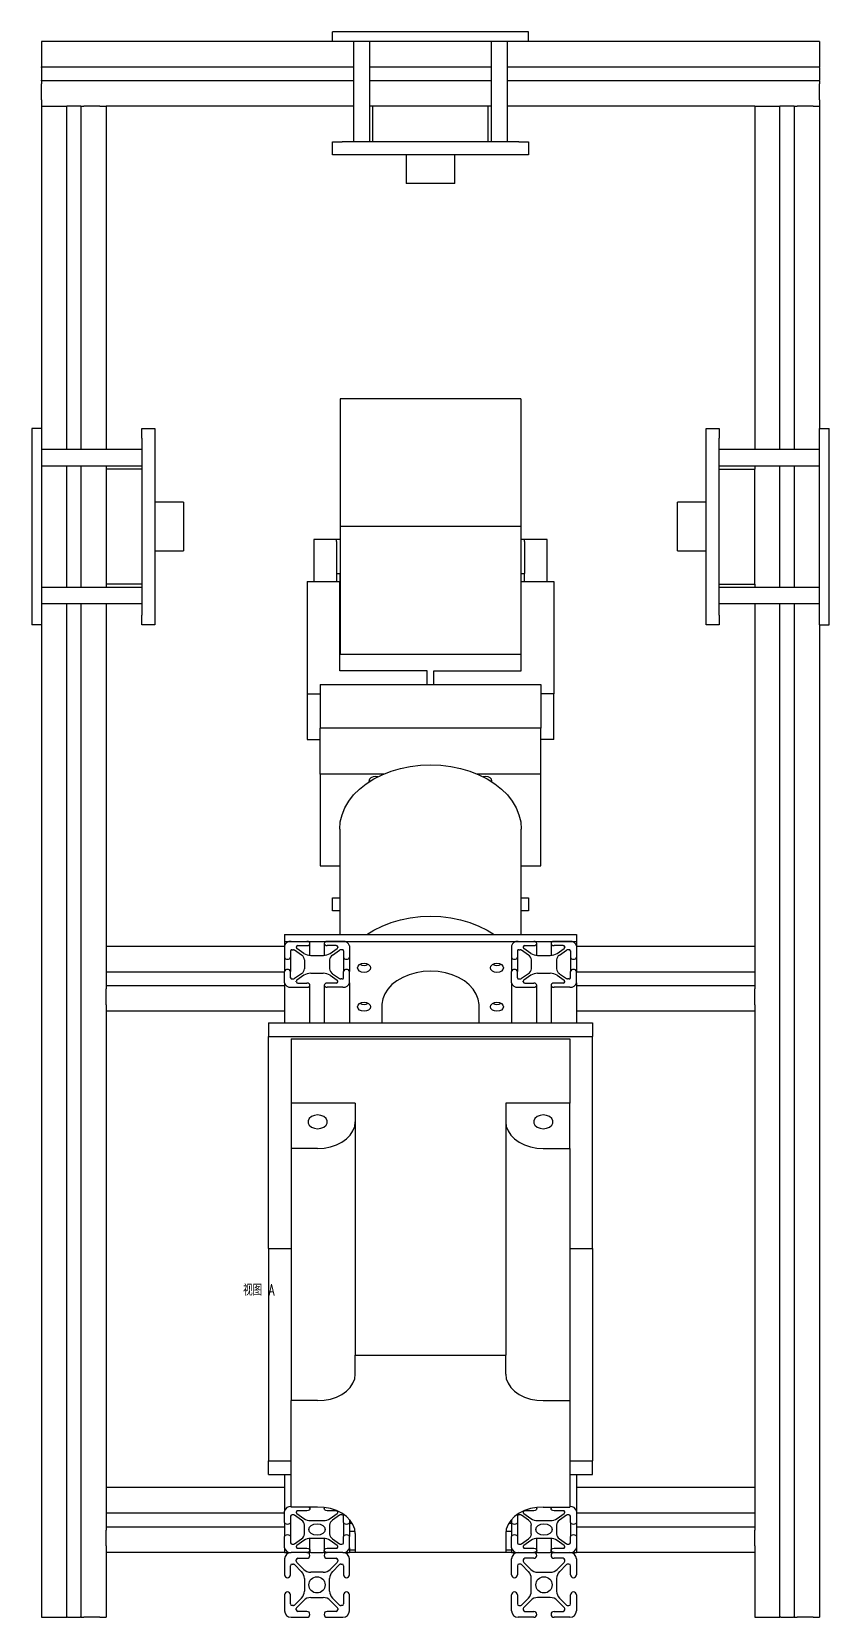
# Model space of a CAD drawing. Header units: millimetres. Extents: x -890 to 1645, y -303 to 1040.
# Drawn here: x 943.8 to 1189.8, y 147.1 to 636.1 of the extents above; entities that cross this region are included whole.
import ezdxf

# ---------------------------------------------------------------- set-up
doc = ezdxf.new("R2010")
doc.units = ezdxf.units.MM
doc.layers.add('10', color=7, linetype='Continuous')
doc.styles.add('SLDTEXTSTYLE6', font='TXT', dxfattribs={"width": 0.65, "bigfont": 'bigfont'})

msp = doc.modelspace()

# ---------------------------------------------------------------- texts
at = {"layer": '10', "insert": (1013.87, 249.77), "char_height": 3.5, "attachment_point": 2, "style": 'SLDTEXTSTYLE6'}
msp.add_mtext('视图 A', dxfattribs=at)

# ---------------------------------------------------------------- linework, layer by layer
at = {"color": 7, "linetype": 'Continuous', "lineweight": 25}
for p, q in [((1036.58, 633.08), (1036.58, 636.08)), ((1039.58, 636.08), (1036.58, 636.08)), ((1094.08, 636.08), (1039.58, 636.08)), ((1097.08, 636.08), (1094.08, 636.08)), ((1097.08, 633.08), (1097.08, 636.08)), ((1036.58, 633.08), (946.83, 633.08)), ((946.83, 633.08), (946.83, 631.08)), ((946.83, 631.08), (946.83, 626.18)), ((1039.58, 633.08), (1036.58, 633.08)), ((1094.08, 633.08), (1039.58, 633.08)), ((1043.08, 633.08), (1043.08, 602.08)), ((1048.08, 602.08), (1048.08, 633.08)), ((1085.58, 633.08), (1085.58, 602.08)), ((1090.58, 602.08), (1090.58, 633.08)), ((1097.08, 633.08), (1094.08, 633.08)), ((1186.83, 633.08), (1097.08, 633.08)), ((1186.83, 633.08), (1186.83, 631.08)), ((1186.83, 631.08), (1186.83, 626.18)), ((946.83, 626.18), (946.83, 625.28)), ((1186.83, 626.18), (1186.83, 625.28)), ((946.83, 625.28), (1043.08, 625.28)), ((946.83, 625.03), (946.83, 625.28)), ((946.83, 625.03), (946.83, 621.13)), ((946.83, 620.88), (946.83, 621.13)), ((1048.08, 625.28), (1085.58, 625.28)), ((1090.58, 625.28), (1186.83, 625.28)), ((1186.83, 625.03), (1186.83, 625.28)), ((1186.83, 625.03), (1186.83, 621.13)), ((1186.83, 620.88), (1186.83, 621.13)), ((1043.08, 620.88), (946.83, 620.88)), ((946.83, 620.88), (946.83, 619.98)), ((946.83, 615.08), (946.83, 619.98)), ((1085.58, 620.88), (1048.08, 620.88)), ((1186.83, 620.88), (1090.58, 620.88)), ((1186.83, 620.88), (1186.83, 619.98)), ((1186.83, 615.08), (1186.83, 619.98)), ((946.83, 615.08), (946.83, 613.08)), ((946.83, 613.08), (946.83, 513.69)), ((946.83, 613.08), (948.83, 613.08)), ((948.83, 613.08), (953.73, 613.08)), ((953.73, 613.08), (954.63, 613.08)), ((954.63, 507.19), (954.63, 613.08)), ((959.03, 613.08), (954.63, 613.08)), ((959.03, 613.08), (959.03, 507.19)), ((959.03, 613.08), (959.93, 613.08)), ((964.83, 613.08), (959.93, 613.08)), ((964.83, 613.08), (966.83, 613.08)), ((1043.08, 613.08), (966.83, 613.08)), ((966.83, 613.08), (966.83, 507.19)), ((1049.08, 613.08), (1048.08, 613.08)), ((1084.58, 613.08), (1049.08, 613.08)), ((1049.08, 602.08), (1049.08, 613.08)), ((1085.58, 613.08), (1084.58, 613.08)), ((1084.58, 602.08), (1084.58, 613.08)), ((1166.83, 613.08), (1090.58, 613.08)), ((1166.83, 613.08), (1166.83, 507.19)), ((1166.83, 613.08), (1168.83, 613.08)), ((1168.83, 613.08), (1173.73, 613.08)), ((1173.73, 613.08), (1174.63, 613.08)), ((1174.63, 507.19), (1174.63, 613.08)), ((1179.03, 613.08), (1174.63, 613.08)), ((1179.03, 613.08), (1179.03, 507.19)), ((1179.03, 613.08), (1179.93, 613.08)), ((1184.83, 613.08), (1179.93, 613.08)), ((1184.83, 613.08), (1186.83, 613.08)), ((1186.83, 615.08), (1186.83, 613.08)), ((1186.83, 613.08), (1186.83, 513.69)), ((1036.58, 598.08), (1036.58, 602.08)), ((1036.58, 602.08), (1039.58, 602.08)), ((1094.08, 602.08), (1039.58, 602.08)), ((1084.58, 602.08), (1049.08, 602.08)), ((1094.08, 602.08), (1097.08, 602.08)), ((1097.08, 602.08), (1097.08, 598.08)), ((1039.58, 598.08), (1036.58, 598.08)), ((1094.08, 598.08), (1039.58, 598.08)), ((1059.33, 598.08), (1059.33, 589.28)), ((1074.33, 589.28), (1074.33, 598.08)), ((1097.08, 598.08), (1094.08, 598.08)), ((1074.33, 589.28), (1059.33, 589.28)), ((1094.73, 522.9), (1038.93, 522.9)), ((1038.93, 522.9), (1038.93, 483.44)), ((1094.73, 522.9), (1094.73, 483.44)), ((946.83, 513.69), (943.83, 513.69)), ((943.83, 513.69), (943.83, 510.69)), ((946.83, 513.69), (946.83, 510.69)), ((977.83, 510.69), (977.83, 513.69)), ((977.83, 513.69), (981.83, 513.69)), ((981.83, 513.69), (981.83, 510.69)), ((1151.83, 513.69), (1155.83, 513.69)), ((1151.83, 510.69), (1151.83, 513.69)), ((1155.83, 513.69), (1155.83, 510.69)), ((1186.83, 513.69), (1189.83, 513.69)), ((1186.83, 510.69), (1186.83, 513.69)), ((1189.83, 510.69), (1189.83, 513.69)), ((943.83, 510.69), (943.83, 456.19)), ((946.83, 510.69), (946.83, 456.19)), ((977.83, 510.69), (977.83, 456.19)), ((981.83, 510.69), (981.83, 456.19)), ((1151.83, 456.19), (1151.83, 510.69)), ((1155.83, 456.19), (1155.83, 510.69)), ((1186.83, 456.19), (1186.83, 510.69)), ((1189.83, 456.19), (1189.83, 510.69)), ((977.83, 507.19), (946.83, 507.19)), ((1186.83, 507.19), (1155.83, 507.19)), ((946.83, 502.19), (977.83, 502.19)), ((954.63, 464.69), (954.63, 502.19)), ((959.03, 502.19), (959.03, 464.69)), ((966.83, 502.19), (966.83, 501.19)), ((977.83, 501.19), (966.83, 501.19)), ((966.83, 501.19), (966.83, 465.69)), ((977.83, 501.19), (977.83, 465.69)), ((1155.83, 502.19), (1186.83, 502.19)), ((1155.83, 501.19), (1166.83, 501.19)), ((1155.83, 465.69), (1155.83, 501.19)), ((1166.83, 502.19), (1166.83, 501.19)), ((1166.83, 465.69), (1166.83, 501.19)), ((1174.63, 464.69), (1174.63, 502.19)), ((1179.03, 502.19), (1179.03, 464.69)), ((990.63, 490.94), (981.83, 490.94)), ((990.63, 490.94), (990.63, 475.94)), ((1151.83, 490.94), (1143.03, 490.94)), ((1143.03, 483.44), (1143.03, 490.94)), ((1037.83, 479.5), (1030.83, 479.5)), ((1030.83, 479.5), (1030.83, 478.91)), ((1038.93, 479.5), (1037.83, 479.5)), ((1037.83, 478.91), (1037.83, 479.5)), ((1094.73, 483.44), (1038.93, 483.44)), ((1038.93, 483.44), (1038.93, 443.98)), ((1094.73, 483.44), (1094.73, 443.98)), ((1095.83, 479.5), (1094.73, 479.5)), ((1102.83, 479.5), (1095.83, 479.5)), ((1095.83, 478.91), (1095.83, 479.5)), ((1102.83, 478.91), (1102.83, 479.5)), ((1143.03, 475.94), (1143.03, 483.44)), ((981.83, 475.94), (990.63, 475.94)), ((1030.83, 478.91), (1030.83, 469.01)), ((1037.83, 478.91), (1037.83, 469.01)), ((1095.83, 478.91), (1095.83, 469.01)), ((1102.83, 469.01), (1102.83, 478.91)), ((1143.03, 475.94), (1151.83, 475.94)), ((977.83, 464.69), (946.83, 464.69)), ((977.83, 465.69), (966.83, 465.69)), ((966.83, 465.69), (966.83, 464.69)), ((1028.83, 466.54), (1038.83, 466.54)), ((1028.83, 466.54), (1028.83, 431.89)), ((1030.83, 469.01), (1030.83, 466.85)), ((1030.83, 466.85), (1030.83, 466.54)), ((1037.83, 469.01), (1038.93, 469.01)), ((1037.83, 469.01), (1037.83, 466.85)), ((1037.83, 466.85), (1037.83, 466.54)), ((1038.83, 438.96), (1038.83, 466.54)), ((1038.93, 458.41), (1038.93, 469.01)), ((1094.73, 469.01), (1094.73, 458.41)), ((1094.73, 469.01), (1095.83, 469.01)), ((1094.83, 438.96), (1094.83, 466.54)), ((1094.83, 466.54), (1104.83, 466.54)), ((1095.83, 466.85), (1095.83, 469.01)), ((1095.83, 466.54), (1095.83, 466.85)), ((1102.83, 466.85), (1102.83, 469.01)), ((1102.83, 466.54), (1102.83, 466.85)), ((1104.83, 466.54), (1104.83, 431.89)), ((1155.83, 465.69), (1166.83, 465.69)), ((1186.83, 464.69), (1155.83, 464.69)), ((1166.83, 465.69), (1166.83, 464.69)), ((946.83, 459.69), (977.83, 459.69)), ((954.63, 147.08), (954.63, 459.69)), ((959.03, 459.69), (959.03, 147.08)), ((966.83, 459.69), (966.83, 353.98)), ((1155.83, 459.69), (1186.83, 459.69)), ((1166.83, 459.69), (1166.83, 353.98)), ((1174.63, 147.08), (1174.63, 459.69)), ((1179.03, 459.69), (1179.03, 147.08)), ((943.83, 456.19), (943.83, 453.19)), ((946.83, 456.19), (946.83, 453.19)), ((977.83, 453.19), (977.83, 456.19)), ((981.83, 456.19), (981.83, 453.19)), ((1038.83, 458.41), (1038.93, 458.41)), ((1094.73, 458.41), (1094.83, 458.41)), ((1151.83, 453.19), (1151.83, 456.19)), ((1155.83, 456.19), (1155.83, 453.19)), ((1186.83, 453.19), (1186.83, 456.19)), ((1189.83, 453.19), (1189.83, 456.19)), ((946.83, 453.19), (943.83, 453.19)), ((946.83, 453.19), (946.83, 147.08)), ((981.83, 453.19), (977.83, 453.19)), ((1155.83, 453.19), (1151.83, 453.19)), ((1186.83, 453.19), (1189.83, 453.19)), ((1186.83, 453.19), (1186.83, 147.08)), ((1094.73, 443.98), (1038.93, 443.98)), ((1065.83, 438.96), (1038.83, 438.96)), ((1065.83, 434.72), (1065.83, 438.96)), ((1067.83, 438.96), (1094.83, 438.96)), ((1067.83, 434.72), (1067.83, 438.96)), ((1028.83, 431.89), (1028.83, 417.75)), ((1028.83, 431.89), (1032.83, 431.89)), ((1032.83, 434.72), (1032.83, 421.29)), ((1032.83, 434.72), (1100.83, 434.72)), ((1100.83, 434.72), (1100.83, 421.29)), ((1104.83, 431.89), (1100.83, 431.89)), ((1104.83, 417.75), (1104.83, 431.89)), ((1032.83, 407.14), (1032.83, 421.29)), ((1100.83, 421.29), (1032.83, 421.29)), ((1100.83, 407.14), (1100.83, 421.29)), ((1028.83, 417.75), (1032.83, 417.75)), ((1104.83, 417.75), (1100.83, 417.75)), ((1052.41, 407.14), (1032.83, 407.14)), ((1032.83, 407.14), (1032.83, 378.86)), ((1100.83, 407.14), (1081.26, 407.14)), ((1100.83, 378.86), (1100.83, 407.14)), ((1038.83, 390.17), (1038.83, 357.65)), ((1094.83, 357.65), (1094.83, 390.17)), ((1032.83, 378.86), (1038.83, 378.86)), ((1094.83, 378.86), (1100.83, 378.86)), ((1036.58, 364.98), (1036.58, 368.98)), ((1036.58, 368.98), (1038.83, 368.98)), ((1094.83, 368.98), (1097.08, 368.98)), ((1097.08, 368.98), (1097.08, 364.98)), ((1038.83, 364.98), (1036.58, 364.98)), ((1097.08, 364.98), (1094.83, 364.98)), ((1021.83, 357.65), (1021.83, 355.52)), ((1021.83, 357.65), (1111.83, 357.65)), ((1111.83, 357.65), (1111.83, 355.52)), ((1021.83, 353.98), (966.83, 353.98)), ((966.83, 353.98), (966.83, 351.98)), ((1021.83, 355.52), (1111.83, 355.52)), ((1021.83, 355.52), (1021.83, 354.11)), ((1021.83, 354.11), (1021.83, 350.65)), ((1023.63, 352.61), (1023.63, 350.65)), ((1023.83, 355.52), (1028.73, 355.52)), ((1024.13, 352.97), (1024.54, 352.97)), ((1027.06, 351.33), (1024.89, 352.86)), ((1025.45, 353.9), (1025.45, 353.61)), ((1027.76, 351.83), (1025.6, 353.36)), ((1025.95, 354.25), (1028.73, 354.25)), ((1029.63, 351.22), (1029.63, 354.89)), ((1034.03, 354.89), (1034.03, 351.22)), ((1039.83, 355.52), (1034.93, 355.52)), ((1037.72, 354.25), (1034.93, 354.25)), ((1035.91, 351.83), (1038.07, 353.36)), ((1036.61, 351.33), (1038.78, 352.86)), ((1038.22, 353.9), (1038.22, 353.61)), ((1039.53, 352.97), (1039.13, 352.97)), ((1040.03, 352.61), (1040.03, 350.65)), ((1041.83, 354.11), (1041.83, 350.65)), ((1091.83, 354.11), (1091.83, 350.65)), ((1093.63, 352.61), (1093.63, 350.65)), ((1093.83, 355.52), (1098.73, 355.52)), ((1094.13, 352.97), (1094.54, 352.97)), ((1097.06, 351.33), (1094.89, 352.86)), ((1095.45, 353.9), (1095.45, 353.61)), ((1097.76, 351.83), (1095.6, 353.36)), ((1095.95, 354.25), (1098.73, 354.25)), ((1099.63, 351.22), (1099.63, 354.89)), ((1104.03, 354.89), (1104.03, 351.22)), ((1109.83, 355.52), (1104.93, 355.52)), ((1107.72, 354.25), (1104.93, 354.25)), ((1105.91, 351.83), (1108.07, 353.36)), ((1106.61, 351.33), (1108.78, 352.86)), ((1108.22, 353.9), (1108.22, 353.61)), ((1109.53, 352.97), (1109.13, 352.97)), ((1110.03, 352.61), (1110.03, 350.65)), ((1111.83, 355.52), (1111.83, 354.11)), ((1111.83, 354.11), (1111.83, 350.65)), ((1166.83, 353.98), (1111.83, 353.98)), ((1166.83, 353.98), (1166.83, 351.98)), ((966.83, 351.98), (966.83, 347.08)), ((1021.83, 350.65), (1021.83, 346.26)), ((1023.63, 350.65), (1023.63, 346.26)), ((1027.93, 349.83), (1027.93, 347.07)), ((1029.88, 351.21), (1033.78, 351.21)), ((1035.73, 349.83), (1035.73, 347.07)), ((1040.03, 350.65), (1040.03, 346.26)), ((1041.83, 350.65), (1041.83, 346.26)), ((1091.83, 350.65), (1091.83, 346.26)), ((1093.63, 350.65), (1093.63, 346.26)), ((1097.93, 349.83), (1097.93, 347.07)), ((1099.88, 351.21), (1103.78, 351.21)), ((1105.73, 349.83), (1105.73, 347.07)), ((1110.03, 350.65), (1110.03, 346.26)), ((1111.83, 350.65), (1111.83, 346.26)), ((1166.83, 351.98), (1166.83, 347.08)), ((966.83, 347.08), (966.83, 346.18)), ((966.83, 346.18), (1021.83, 346.18)), ((966.83, 346.18), (966.83, 341.78)), ((1021.83, 342.8), (1021.83, 346.26)), ((1021.83, 342.8), (1021.83, 330.42)), ((1023.63, 344.29), (1023.63, 346.26)), ((1024.13, 343.94), (1024.54, 343.94)), ((1027.06, 345.57), (1024.89, 344.04)), ((1025.45, 343.01), (1025.45, 343.29)), ((1027.76, 345.07), (1025.6, 343.54)), ((1025.95, 342.65), (1028.73, 342.65)), ((1029.88, 345.7), (1033.78, 345.7)), ((1037.72, 342.65), (1034.93, 342.65)), ((1035.91, 345.07), (1038.07, 343.54)), ((1036.61, 345.57), (1038.78, 344.04)), ((1038.22, 343.01), (1038.22, 343.29)), ((1039.53, 343.94), (1039.13, 343.94)), ((1040.03, 344.29), (1040.03, 346.26)), ((1041.83, 342.8), (1041.83, 346.26)), ((1041.83, 342.8), (1041.83, 330.42)), ((1091.83, 342.8), (1091.83, 346.26)), ((1091.83, 342.8), (1091.83, 330.42)), ((1093.63, 344.29), (1093.63, 346.26)), ((1094.13, 343.94), (1094.54, 343.94)), ((1097.06, 345.57), (1094.89, 344.04)), ((1095.45, 343.01), (1095.45, 343.29)), ((1097.76, 345.07), (1095.6, 343.54)), ((1095.95, 342.65), (1098.73, 342.65)), ((1099.88, 345.7), (1103.78, 345.7)), ((1107.72, 342.65), (1104.93, 342.65)), ((1105.91, 345.07), (1108.07, 343.54)), ((1106.61, 345.57), (1108.78, 344.04)), ((1108.22, 343.01), (1108.22, 343.29)), ((1109.53, 343.94), (1109.13, 343.94)), ((1110.03, 344.29), (1110.03, 346.26)), ((1111.83, 342.8), (1111.83, 346.26)), ((1111.83, 346.18), (1166.83, 346.18)), ((1111.83, 342.8), (1111.83, 330.42)), ((1166.83, 347.08), (1166.83, 346.18)), ((1166.83, 346.18), (1166.83, 341.78)), ((1021.83, 341.78), (966.83, 341.78)), ((966.83, 341.78), (966.83, 340.88)), ((966.83, 335.98), (966.83, 340.88)), ((1023.83, 341.38), (1028.73, 341.38)), ((1029.63, 330.42), (1029.63, 342.02)), ((1034.03, 342.02), (1034.03, 330.42)), ((1039.83, 341.38), (1034.93, 341.38)), ((1093.83, 341.38), (1098.73, 341.38)), ((1099.63, 330.42), (1099.63, 342.02)), ((1104.03, 342.02), (1104.03, 330.42)), ((1109.83, 341.38), (1104.93, 341.38)), ((1166.83, 341.78), (1111.83, 341.78)), ((1166.83, 341.78), (1166.83, 340.88)), ((1166.83, 335.98), (1166.83, 340.88)), ((966.83, 335.98), (966.83, 333.98)), ((966.83, 333.98), (966.83, 187.08)), ((1021.83, 333.98), (966.83, 333.98)), ((1051.83, 335.73), (1051.83, 330.42)), ((1081.83, 330.42), (1081.83, 335.73)), ((1166.83, 333.98), (1111.83, 333.98)), ((1166.83, 335.98), (1166.83, 333.98)), ((1166.83, 333.98), (1166.83, 187.08)), ((1016.83, 330.42), (1116.83, 330.42)), ((1016.83, 330.42), (1016.83, 326.18)), ((1116.83, 330.42), (1116.83, 326.18)), ((1016.83, 326.18), (1116.83, 326.18)), ((1016.83, 260.77), (1016.83, 326.18)), ((1023.83, 325.47), (1023.83, 305.67)), ((1023.83, 325.47), (1109.83, 325.47)), ((1109.83, 325.47), (1109.83, 305.67)), ((1116.83, 260.77), (1116.83, 326.18)), ((1043.63, 305.67), (1023.83, 305.67)), ((1023.83, 305.67), (1023.83, 291.67)), ((1043.63, 305.67), (1043.63, 227.89)), ((1109.83, 305.67), (1090.04, 305.67)), ((1090.04, 305.67), (1090.04, 227.89)), ((1109.83, 291.67), (1109.83, 305.67)), ((1032.03, 291.67), (1023.83, 291.67)), ((1023.83, 291.67), (1023.83, 213.89)), ((1101.63, 291.67), (1109.83, 291.67)), ((1109.83, 291.67), (1109.83, 213.89)), ((1016.83, 260.77), (1023.83, 260.77)), ((1016.83, 260.77), (1016.83, 195.36)), ((1109.83, 260.77), (1116.83, 260.77)), ((1116.83, 260.77), (1116.83, 195.36)), ((1043.63, 227.89), (1090.04, 227.89)), ((1043.63, 222.09), (1043.63, 227.89)), ((1090.04, 222.09), (1090.04, 227.89)), ((1023.83, 181.08), (1023.83, 213.89)), ((1032.03, 213.89), (1023.83, 213.89)), ((1101.63, 213.89), (1109.83, 213.89)), ((1109.83, 213.89), (1109.83, 181.08)), ((1016.83, 195.36), (1023.83, 195.36)), ((1016.83, 191.12), (1016.83, 195.36)), ((1016.83, 191.12), (1023.83, 191.12)), ((1021.83, 191.12), (1021.83, 179.81)), ((1109.83, 195.36), (1116.83, 195.36)), ((1109.83, 191.12), (1116.83, 191.12)), ((1111.83, 191.12), (1111.83, 179.81)), ((1116.83, 191.12), (1116.83, 195.36)), ((1021.83, 187.08), (966.83, 187.08)), ((966.83, 187.08), (966.83, 185.08)), ((1166.83, 187.08), (1111.83, 187.08)), ((1166.83, 187.08), (1166.83, 185.08)), ((966.83, 185.08), (966.83, 180.18)), ((1032.03, 181.08), (1023.83, 181.08)), ((1029.63, 180.59), (1029.63, 181.08)), ((1034.03, 180.96), (1034.03, 180.59)), ((1099.63, 180.59), (1099.63, 180.96)), ((1101.63, 181.08), (1109.83, 181.08)), ((1104.03, 181.08), (1104.03, 180.59)), ((1166.83, 185.08), (1166.83, 180.18)), ((966.83, 180.18), (966.83, 179.28)), ((966.83, 179.28), (1021.83, 179.28)), ((966.83, 179.28), (966.83, 174.88)), ((1021.83, 176.34), (1021.83, 179.81)), ((1021.83, 176.34), (1021.83, 171.96)), ((1023.63, 178.31), (1023.63, 176.34)), ((1023.63, 176.34), (1023.63, 171.96)), ((1024.54, 178.66), (1024.13, 178.66)), ((1027.06, 177.03), (1024.89, 178.56)), ((1025.45, 179.6), (1025.45, 179.31)), ((1025.6, 179.06), (1027.76, 177.53)), ((1028.73, 179.95), (1025.95, 179.95)), ((1029.88, 176.91), (1033.78, 176.91)), ((1037.72, 179.95), (1034.93, 179.95)), ((1035.91, 177.53), (1038.07, 179.06)), ((1038.78, 178.56), (1036.61, 177.03)), ((1038.22, 179.31), (1038.22, 179.6)), ((1039.53, 178.66), (1039.13, 178.66)), ((1040.03, 176.34), (1040.03, 178.31)), ((1040.03, 176.34), (1040.03, 171.96)), ((1041.83, 177.26), (1041.83, 176.34)), ((1041.83, 176.34), (1041.83, 176.08)), ((1041.83, 176.08), (1042.71, 176.08)), ((1041.83, 176.08), (1041.83, 173.5)), ((1090.96, 176.08), (1091.83, 176.08)), ((1091.83, 177.26), (1091.83, 176.34)), ((1091.83, 176.34), (1091.83, 176.08)), ((1091.83, 176.08), (1091.83, 173.5)), ((1093.63, 178.31), (1093.63, 176.34)), ((1093.63, 176.34), (1093.63, 171.96)), ((1094.54, 178.66), (1094.13, 178.66)), ((1097.06, 177.03), (1094.89, 178.56)), ((1095.45, 179.6), (1095.45, 179.31)), ((1095.6, 179.06), (1097.76, 177.53)), ((1098.73, 179.95), (1095.95, 179.95)), ((1099.88, 176.91), (1103.78, 176.91)), ((1107.72, 179.95), (1104.93, 179.95)), ((1105.91, 177.53), (1108.07, 179.06)), ((1108.78, 178.56), (1106.61, 177.03)), ((1108.22, 179.31), (1108.22, 179.6)), ((1109.53, 178.66), (1109.13, 178.66)), ((1110.03, 176.34), (1110.03, 178.31)), ((1110.03, 176.34), (1110.03, 171.96)), ((1111.83, 179.81), (1111.83, 176.34)), ((1111.83, 179.28), (1166.83, 179.28)), ((1111.83, 176.34), (1111.83, 171.96)), ((1166.83, 180.18), (1166.83, 179.28)), ((1166.83, 179.28), (1166.83, 174.88)), ((1021.83, 174.88), (966.83, 174.88)), ((966.83, 174.88), (966.83, 173.98)), ((966.83, 169.08), (966.83, 173.98)), ((1021.83, 168.49), (1021.83, 171.96)), ((1023.63, 171.96), (1023.63, 169.99)), ((1024.89, 169.74), (1027.06, 171.27)), ((1027.93, 172.77), (1027.93, 175.53)), ((1029.63, 167.72), (1029.63, 171.39)), ((1033.78, 171.39), (1029.88, 171.39)), ((1034.03, 171.39), (1034.03, 167.72)), ((1035.73, 175.53), (1035.73, 172.77)), ((1036.61, 171.27), (1038.78, 169.74)), ((1040.03, 169.99), (1040.03, 171.96)), ((1043.6, 173.5), (1041.83, 173.5)), ((1041.83, 173.5), (1041.83, 171.96)), ((1041.83, 168.49), (1041.83, 171.96)), ((1043.63, 172.88), (1043.63, 167.08)), ((1090.04, 172.88), (1090.04, 167.08)), ((1091.83, 173.5), (1090.07, 173.5)), ((1091.83, 173.5), (1091.83, 171.96)), ((1091.83, 168.49), (1091.83, 171.96)), ((1093.63, 171.96), (1093.63, 169.99)), ((1094.89, 169.74), (1097.06, 171.27)), ((1097.93, 172.77), (1097.93, 175.53)), ((1099.63, 167.72), (1099.63, 171.39)), ((1103.78, 171.39), (1099.88, 171.39)), ((1104.03, 171.39), (1104.03, 167.72)), ((1105.73, 175.53), (1105.73, 172.77)), ((1106.61, 171.27), (1108.78, 169.74)), ((1110.03, 169.99), (1110.03, 171.96)), ((1166.83, 174.88), (1111.83, 174.88)), ((1111.83, 171.96), (1111.83, 168.49)), ((1166.83, 174.88), (1166.83, 173.98)), ((1166.83, 169.08), (1166.83, 173.98)), ((966.83, 169.08), (966.83, 167.08)), ((966.83, 167.08), (966.83, 147.08)), ((1021.83, 167.08), (966.83, 167.08)), ((1021.83, 168.49), (1021.83, 167.08)), ((1021.83, 167.08), (1023.83, 167.08)), ((1028.73, 167.08), (1023.83, 167.08)), ((1024.13, 169.64), (1024.54, 169.64)), ((1025.45, 168.99), (1025.45, 168.71)), ((1027.76, 170.77), (1025.6, 169.24)), ((1025.95, 168.35), (1028.73, 168.35)), ((1028.73, 167.08), (1029.63, 167.08)), ((1029.63, 167.08), (1029.63, 167.72)), ((1029.88, 167.08), (1029.63, 167.08)), ((1029.88, 167.08), (1033.78, 167.08)), ((1034.03, 167.08), (1033.78, 167.08)), ((1034.03, 167.72), (1034.03, 167.08)), ((1034.03, 167.08), (1034.93, 167.08)), ((1034.93, 168.35), (1037.72, 168.35)), ((1039.83, 167.08), (1034.93, 167.08)), ((1038.07, 169.24), (1035.91, 170.77)), ((1038.22, 168.71), (1038.22, 168.99)), ((1039.13, 169.64), (1039.53, 169.64)), ((1039.83, 167.08), (1041.83, 167.08)), ((1041.83, 168.49), (1041.83, 167.91)), ((1041.83, 167.91), (1043.63, 167.91)), ((1041.83, 167.91), (1041.83, 167.08)), ((1043.63, 167.08), (1041.83, 167.08)), ((1090.04, 167.08), (1043.63, 167.08)), ((1090.04, 167.91), (1091.83, 167.91)), ((1091.83, 167.08), (1090.04, 167.08)), ((1091.83, 168.49), (1091.83, 167.91)), ((1091.83, 167.91), (1091.83, 167.08)), ((1091.83, 167.08), (1093.83, 167.08)), ((1093.83, 167.08), (1098.73, 167.08)), ((1094.13, 169.64), (1094.54, 169.64)), ((1095.45, 168.99), (1095.45, 168.71)), ((1097.76, 170.77), (1095.6, 169.24)), ((1095.95, 168.35), (1098.73, 168.35)), ((1098.73, 167.08), (1099.63, 167.08)), ((1099.63, 167.08), (1099.63, 167.72)), ((1099.88, 167.08), (1099.63, 167.08)), ((1099.88, 167.08), (1103.78, 167.08)), ((1104.03, 167.08), (1103.78, 167.08)), ((1104.03, 167.72), (1104.03, 167.08)), ((1104.03, 167.08), (1104.93, 167.08)), ((1104.93, 168.35), (1107.72, 168.35)), ((1104.93, 167.08), (1109.83, 167.08)), ((1108.07, 169.24), (1105.91, 170.77)), ((1108.22, 168.71), (1108.22, 168.99)), ((1109.13, 169.64), (1109.53, 169.64)), ((1109.83, 167.08), (1111.83, 167.08)), ((1111.83, 168.49), (1111.83, 167.08)), ((1166.83, 167.08), (1111.83, 167.08)), ((1166.83, 169.08), (1166.83, 167.08)), ((1166.83, 167.08), (1166.83, 147.08)), ((1021.83, 165.08), (1021.83, 160.18)), ((1023.63, 160.18), (1023.63, 162.96)), ((1024.13, 163.46), (1024.54, 163.46)), ((1024.89, 163.31), (1027.06, 161.15)), ((1025.45, 164.38), (1025.45, 164.78)), ((1027.76, 161.86), (1025.6, 164.02)), ((1025.95, 165.28), (1028.73, 165.28)), ((1034.93, 165.28), (1037.72, 165.28)), ((1038.07, 164.02), (1035.91, 161.86)), ((1036.61, 161.15), (1038.78, 163.31)), ((1038.22, 164.78), (1038.22, 164.38)), ((1039.13, 163.46), (1039.53, 163.46)), ((1040.03, 162.96), (1040.03, 160.18)), ((1041.83, 160.18), (1041.83, 165.08)), ((1091.83, 160.18), (1091.83, 165.08)), ((1093.63, 162.96), (1093.63, 160.18)), ((1094.54, 163.46), (1094.13, 163.46)), ((1097.06, 161.15), (1094.89, 163.31)), ((1095.45, 164.78), (1095.45, 164.38)), ((1095.6, 164.02), (1097.76, 161.86)), ((1098.73, 165.28), (1095.95, 165.28)), ((1107.72, 165.28), (1104.93, 165.28)), ((1105.91, 161.86), (1108.07, 164.02)), ((1108.78, 163.31), (1106.61, 161.15)), ((1108.22, 164.38), (1108.22, 164.78)), ((1109.53, 163.46), (1109.13, 163.46)), ((1110.03, 160.18), (1110.03, 162.96)), ((1111.83, 165.08), (1111.83, 160.18)), ((1027.93, 159.03), (1027.93, 155.13)), ((1033.78, 160.98), (1029.88, 160.98)), ((1035.73, 155.13), (1035.73, 159.03)), ((1097.93, 155.13), (1097.93, 159.03)), ((1099.88, 160.98), (1103.78, 160.98)), ((1105.73, 159.03), (1105.73, 155.13)), ((1021.83, 153.98), (1021.83, 149.08)), ((1023.63, 151.2), (1023.63, 153.98)), ((1027.06, 153.01), (1024.89, 150.85)), ((1025.6, 150.14), (1027.76, 152.3)), ((1029.88, 153.18), (1033.78, 153.18)), ((1035.91, 152.3), (1038.07, 150.14)), ((1038.78, 150.85), (1036.61, 153.01)), ((1040.03, 153.98), (1040.03, 151.2)), ((1041.83, 149.08), (1041.83, 153.98)), ((1091.83, 149.08), (1091.83, 153.98)), ((1093.63, 153.98), (1093.63, 151.2)), ((1094.89, 150.85), (1097.06, 153.01)), ((1097.76, 152.3), (1095.6, 150.14)), ((1103.78, 153.18), (1099.88, 153.18)), ((1108.07, 150.14), (1105.91, 152.3)), ((1106.61, 153.01), (1108.78, 150.85)), ((1110.03, 151.2), (1110.03, 153.98)), ((1111.83, 153.98), (1111.83, 149.08)), ((946.83, 147.08), (948.83, 147.08)), ((948.83, 147.08), (953.73, 147.08)), ((953.73, 147.08), (954.63, 147.08)), ((954.88, 147.08), (954.63, 147.08)), ((954.88, 147.08), (958.78, 147.08)), ((959.03, 147.08), (958.78, 147.08)), ((959.03, 147.08), (959.93, 147.08)), ((964.83, 147.08), (959.93, 147.08)), ((964.83, 147.08), (966.83, 147.08)), ((1023.83, 147.08), (1028.73, 147.08)), ((1024.54, 150.7), (1024.13, 150.7)), ((1025.45, 149.38), (1025.45, 149.79)), ((1028.73, 148.88), (1025.95, 148.88)), ((1037.72, 148.88), (1034.93, 148.88)), ((1034.93, 147.08), (1039.83, 147.08)), ((1038.22, 149.79), (1038.22, 149.38)), ((1039.53, 150.7), (1039.13, 150.7)), ((1098.73, 147.08), (1093.83, 147.08)), ((1094.13, 150.7), (1094.54, 150.7)), ((1095.45, 149.79), (1095.45, 149.38)), ((1095.95, 148.88), (1098.73, 148.88)), ((1104.93, 148.88), (1107.72, 148.88)), ((1109.83, 147.08), (1104.93, 147.08)), ((1108.22, 149.38), (1108.22, 149.79)), ((1109.13, 150.7), (1109.53, 150.7)), ((1166.83, 147.08), (1168.83, 147.08)), ((1168.83, 147.08), (1173.73, 147.08)), ((1173.73, 147.08), (1174.63, 147.08)), ((1174.88, 147.08), (1174.63, 147.08)), ((1174.88, 147.08), (1178.78, 147.08)), ((1179.03, 147.08), (1178.78, 147.08)), ((1179.03, 147.08), (1179.93, 147.08)), ((1184.83, 147.08), (1179.93, 147.08)), ((1184.83, 147.08), (1186.83, 147.08))]:
    msp.add_line(p, q, dxfattribs=at)
at = {"color": 7, "linetype": 'Continuous', "lineweight": 25, "flags": 128}
for points in [[(1038.83, 390.17), (1039.01, 392.39), (1039.54, 394.58), (1040.41, 396.71), (1041.61, 398.76), (1043.13, 400.71), (1044.94, 402.52), (1047.04, 404.17), (1049.38, 405.65), (1051.94, 406.94), (1054.69, 408.01), (1057.59, 408.86), (1060.6, 409.47), (1063.7, 409.85), (1066.83, 409.97), (1069.97, 409.85), (1073.06, 409.47), (1076.08, 408.86), (1078.98, 408.01), (1081.73, 406.94), (1084.29, 405.65), (1086.63, 404.17), (1088.73, 402.52), (1090.54, 400.71), (1092.06, 398.76), (1093.26, 396.71), (1094.13, 394.58), (1094.66, 392.39), (1094.83, 390.17), (1094.83, 390.17)], [(1050.61, 406.31), (1049.86, 406.42), (1049.1, 406.31), (1048.45, 406), (1048.02, 405.54), (1047.86, 405), (1047.89, 404.75)], [(1085.77, 404.75), (1085.8, 405), (1085.65, 405.54), (1085.22, 406), (1084.57, 406.31), (1083.8, 406.42), (1083.05, 406.31)], [(1047.93, 405.35), (1048.02, 405.17), (1048.18, 404.94)], [(1085.48, 404.94), (1085.65, 405.17), (1085.74, 405.35)], [(1047.24, 357.65), (1049.38, 358.98), (1051.94, 360.27), (1054.69, 361.34), (1057.59, 362.19), (1060.6, 362.81), (1063.7, 363.18), (1066.83, 363.3), (1069.97, 363.18), (1073.06, 362.81), (1076.08, 362.19), (1078.98, 361.34), (1081.73, 360.27), (1084.29, 358.98), (1086.43, 357.65)], [(1028.73, 354.25), (1029.08, 354.3), (1029.37, 354.44), (1029.57, 354.64), (1029.63, 354.89), (1029.57, 355.13), (1029.37, 355.34), (1029.08, 355.48), (1028.73, 355.52)], [(1034.93, 355.52), (1034.59, 355.48), (1034.3, 355.34), (1034.1, 355.13), (1034.03, 354.89), (1034.1, 354.64), (1034.3, 354.44), (1034.59, 354.3), (1034.93, 354.25)], [(1098.73, 354.25), (1099.08, 354.3), (1099.37, 354.44), (1099.57, 354.64), (1099.63, 354.89), (1099.57, 355.13), (1099.37, 355.34), (1099.08, 355.48), (1098.73, 355.52)], [(1104.93, 355.52), (1104.59, 355.48), (1104.3, 355.34), (1104.1, 355.13), (1104.03, 354.89), (1104.1, 354.64), (1104.3, 354.44), (1104.59, 354.3), (1104.93, 354.25)], [(1021.83, 350.65), (1021.9, 350.4), (1022.1, 350.2), (1022.39, 350.06), (1022.73, 350.01), (1023.08, 350.06), (1023.37, 350.2), (1023.57, 350.4), (1023.63, 350.65)], [(1040.03, 350.65), (1040.1, 350.4), (1040.3, 350.2), (1040.59, 350.06), (1040.93, 350.01), (1041.28, 350.06), (1041.57, 350.2), (1041.77, 350.4), (1041.83, 350.65)], [(1046.33, 348.81), (1047.1, 348.7), (1047.75, 348.39), (1048.18, 347.93), (1048.33, 347.39), (1048.18, 346.85), (1047.75, 346.39), (1047.1, 346.09), (1046.33, 345.98), (1045.57, 346.09), (1044.92, 346.39), (1044.49, 346.85), (1044.33, 347.39), (1044.49, 347.93), (1044.92, 348.39), (1045.57, 348.7), (1046.33, 348.81)], [(1087.33, 348.81), (1088.1, 348.7), (1088.75, 348.39), (1089.18, 347.93), (1089.33, 347.39), (1089.18, 346.85), (1088.75, 346.39), (1088.1, 346.09), (1087.33, 345.98), (1086.57, 346.09), (1085.92, 346.39), (1085.49, 346.85), (1085.33, 347.39), (1085.49, 347.93), (1085.92, 348.39), (1086.57, 348.7), (1087.33, 348.81)], [(1091.83, 350.65), (1091.9, 350.4), (1092.1, 350.2), (1092.39, 350.06), (1092.73, 350.01), (1093.08, 350.06), (1093.37, 350.2), (1093.57, 350.4), (1093.63, 350.65)], [(1110.03, 350.65), (1110.1, 350.4), (1110.3, 350.2), (1110.59, 350.06), (1110.93, 350.01), (1111.28, 350.06), (1111.57, 350.2), (1111.77, 350.4), (1111.83, 350.65)], [(1023.63, 346.26), (1023.57, 346.5), (1023.37, 346.71), (1023.08, 346.85), (1022.73, 346.9), (1022.39, 346.85), (1022.1, 346.71), (1021.9, 346.5), (1021.83, 346.26)], [(1028.73, 341.38), (1029.08, 341.43), (1029.37, 341.57), (1029.57, 341.77), (1029.63, 342.02), (1029.57, 342.26), (1029.37, 342.47), (1029.08, 342.61), (1028.73, 342.65)], [(1034.93, 342.65), (1034.59, 342.61), (1034.3, 342.47), (1034.1, 342.26), (1034.03, 342.02), (1034.1, 341.77), (1034.3, 341.57), (1034.59, 341.43), (1034.93, 341.38)], [(1041.83, 346.26), (1041.77, 346.5), (1041.57, 346.71), (1041.28, 346.85), (1040.93, 346.9), (1040.59, 346.85), (1040.3, 346.71), (1040.1, 346.5), (1040.03, 346.26)], [(1081.83, 335.73), (1081.83, 336.09), (1081.57, 337.7), (1080.97, 339.27), (1080.04, 340.75), (1078.8, 342.12), (1077.28, 343.34), (1075.51, 344.38), (1073.54, 345.21), (1071.42, 345.82), (1069.18, 346.2), (1066.9, 346.33), (1064.61, 346.21), (1062.37, 345.85), (1060.23, 345.25), (1058.25, 344.43), (1056.48, 343.4), (1054.94, 342.19), (1053.69, 340.83), (1052.74, 339.35), (1052.12, 337.79), (1051.85, 336.17), (1051.83, 335.73)], [(1093.63, 346.26), (1093.57, 346.5), (1093.37, 346.71), (1093.08, 346.85), (1092.73, 346.9), (1092.39, 346.85), (1092.1, 346.71), (1091.9, 346.5), (1091.83, 346.26)], [(1098.73, 341.38), (1099.08, 341.43), (1099.37, 341.57), (1099.57, 341.77), (1099.63, 342.02), (1099.57, 342.26), (1099.37, 342.47), (1099.08, 342.61), (1098.73, 342.65)], [(1104.93, 342.65), (1104.59, 342.61), (1104.3, 342.47), (1104.1, 342.26), (1104.03, 342.02), (1104.1, 341.77), (1104.3, 341.57), (1104.59, 341.43), (1104.93, 341.38)], [(1111.83, 346.26), (1111.77, 346.5), (1111.57, 346.71), (1111.28, 346.85), (1110.93, 346.9), (1110.59, 346.85), (1110.3, 346.71), (1110.1, 346.5), (1110.03, 346.26)], [(1046.33, 336.79), (1047.1, 336.68), (1047.75, 336.37), (1048.18, 335.91), (1048.33, 335.37), (1048.18, 334.83), (1047.75, 334.37), (1047.1, 334.07), (1046.33, 333.96), (1045.57, 334.07), (1044.92, 334.37), (1044.49, 334.83), (1044.33, 335.37), (1044.49, 335.91), (1044.92, 336.37), (1045.57, 336.68), (1046.33, 336.79)], [(1087.33, 336.79), (1088.1, 336.68), (1088.75, 336.37), (1089.18, 335.91), (1089.33, 335.37), (1089.18, 334.83), (1088.75, 334.37), (1088.1, 334.07), (1087.33, 333.96), (1086.57, 334.07), (1085.92, 334.37), (1085.49, 334.83), (1085.33, 335.37), (1085.49, 335.91), (1085.92, 336.37), (1086.57, 336.68), (1087.33, 336.79)], [(1032.03, 297.75), (1033.06, 297.88), (1033.96, 298.25), (1034.63, 298.81), (1034.99, 299.51), (1034.99, 300.24), (1034.63, 300.94), (1033.96, 301.5), (1033.06, 301.87), (1032.03, 302), (1031.01, 301.87), (1030.11, 301.5), (1029.44, 300.94), (1029.08, 300.24), (1029.08, 299.51), (1029.44, 298.81), (1030.11, 298.25), (1031.01, 297.88), (1032.03, 297.75)], [(1032.03, 291.67), (1034.05, 291.8), (1036, 292.17), (1037.83, 292.77), (1039.49, 293.59), (1040.92, 294.6), (1042.08, 295.77), (1042.93, 297.07), (1043.45, 298.45), (1043.63, 299.87)], [(1090.04, 299.87), (1090.21, 298.45), (1090.74, 297.07), (1091.59, 295.77), (1092.75, 294.6), (1094.18, 293.59), (1095.84, 292.77), (1097.67, 292.17), (1099.62, 291.8), (1101.63, 291.67)], [(1101.63, 297.75), (1102.66, 297.88), (1103.56, 298.25), (1104.23, 298.81), (1104.59, 299.51), (1104.59, 300.24), (1104.23, 300.94), (1103.56, 301.5), (1102.66, 301.87), (1101.63, 302), (1100.61, 301.87), (1099.71, 301.5), (1099.04, 300.94), (1098.68, 300.24), (1098.68, 299.51), (1099.04, 298.81), (1099.71, 298.25), (1100.61, 297.88), (1101.63, 297.75)], [(1032.03, 213.89), (1034.05, 214.02), (1036, 214.39), (1037.83, 214.99), (1039.49, 215.81), (1040.92, 216.82), (1042.08, 217.99), (1042.93, 219.29), (1043.45, 220.67), (1043.63, 222.09)], [(1090.04, 222.09), (1090.21, 220.67), (1090.74, 219.29), (1091.59, 217.99), (1092.75, 216.82), (1094.18, 215.81), (1095.84, 214.99), (1097.67, 214.39), (1099.62, 214.02), (1101.63, 213.89)], [(1029.3, 181.08), (1029.37, 181.04), (1029.57, 180.83), (1029.63, 180.59), (1029.57, 180.34), (1029.37, 180.14), (1029.08, 180), (1028.73, 179.95)], [(1043.63, 172.88), (1043.45, 174.3), (1042.93, 175.68), (1042.08, 176.98), (1040.92, 178.15), (1039.49, 179.16), (1037.83, 179.98), (1036, 180.58), (1034.05, 180.95), (1032.03, 181.08)], [(1034.93, 179.95), (1034.59, 180), (1034.3, 180.14), (1034.1, 180.34), (1034.03, 180.59), (1034.1, 180.83), (1034.18, 180.94)], [(1101.63, 181.08), (1099.62, 180.95), (1097.67, 180.58), (1095.84, 179.98), (1094.18, 179.16), (1092.75, 178.15), (1091.59, 176.98), (1090.74, 175.68), (1090.21, 174.3), (1090.04, 172.88)], [(1099.49, 180.94), (1099.57, 180.83), (1099.63, 180.59), (1099.57, 180.34), (1099.37, 180.14), (1099.08, 180), (1098.73, 179.95)], [(1104.93, 179.95), (1104.59, 180), (1104.3, 180.14), (1104.1, 180.34), (1104.03, 180.59), (1104.1, 180.83), (1104.3, 181.04), (1104.36, 181.08)], [(1023.63, 176.34), (1023.57, 176.1), (1023.37, 175.89), (1023.08, 175.76), (1022.73, 175.71), (1022.39, 175.76), (1022.1, 175.89), (1021.9, 176.1), (1021.83, 176.34)], [(1041.83, 176.34), (1041.77, 176.1), (1041.57, 175.89), (1041.28, 175.76), (1040.93, 175.71), (1040.59, 175.76), (1040.3, 175.89), (1040.1, 176.1), (1040.03, 176.34)], [(1093.63, 176.34), (1093.57, 176.1), (1093.37, 175.89), (1093.08, 175.76), (1092.73, 175.71), (1092.39, 175.76), (1092.1, 175.89), (1091.9, 176.1), (1091.83, 176.34)], [(1111.83, 176.34), (1111.77, 176.1), (1111.57, 175.89), (1111.28, 175.76), (1110.93, 175.71), (1110.59, 175.76), (1110.3, 175.89), (1110.1, 176.1), (1110.03, 176.34)], [(1021.83, 171.96), (1021.9, 172.2), (1022.1, 172.41), (1022.39, 172.55), (1022.73, 172.6), (1023.08, 172.55), (1023.37, 172.41), (1023.57, 172.2), (1023.63, 171.96)], [(1031.83, 175.92), (1032.79, 175.78), (1033.6, 175.4), (1034.14, 174.83), (1034.33, 174.15), (1034.14, 173.47), (1033.6, 172.9), (1032.79, 172.52), (1031.83, 172.38), (1030.88, 172.52), (1030.07, 172.9), (1029.52, 173.47), (1029.33, 174.15), (1029.52, 174.83), (1030.07, 175.4), (1030.88, 175.78), (1031.83, 175.92)], [(1040.03, 171.96), (1040.1, 172.2), (1040.3, 172.41), (1040.59, 172.55), (1040.93, 172.6), (1041.28, 172.55), (1041.57, 172.41), (1041.77, 172.2), (1041.83, 171.96)], [(1091.83, 171.96), (1091.9, 172.2), (1092.1, 172.41), (1092.39, 172.55), (1092.73, 172.6), (1093.08, 172.55), (1093.37, 172.41), (1093.57, 172.2), (1093.63, 171.96)], [(1101.83, 175.92), (1102.79, 175.78), (1103.6, 175.4), (1104.14, 174.83), (1104.33, 174.15), (1104.14, 173.47), (1103.6, 172.9), (1102.79, 172.52), (1101.83, 172.38), (1100.88, 172.52), (1100.07, 172.9), (1099.52, 173.47), (1099.33, 174.15), (1099.52, 174.83), (1100.07, 175.4), (1100.88, 175.78), (1101.83, 175.92)], [(1110.03, 171.96), (1110.1, 172.2), (1110.3, 172.41), (1110.59, 172.55), (1110.93, 172.6), (1111.28, 172.55), (1111.57, 172.41), (1111.77, 172.2), (1111.83, 171.96)], [(1028.73, 168.35), (1029.08, 168.3), (1029.37, 168.17), (1029.57, 167.96), (1029.63, 167.72), (1029.57, 167.47), (1029.37, 167.27), (1029.08, 167.13), (1028.73, 167.08)], [(1034.93, 167.08), (1034.59, 167.13), (1034.3, 167.27), (1034.1, 167.47), (1034.03, 167.72), (1034.1, 167.96), (1034.3, 168.17), (1034.59, 168.3), (1034.93, 168.35)], [(1098.73, 168.35), (1099.08, 168.3), (1099.37, 168.17), (1099.57, 167.96), (1099.63, 167.72), (1099.57, 167.47), (1099.37, 167.27), (1099.08, 167.13), (1098.73, 167.08)], [(1104.93, 167.08), (1104.59, 167.13), (1104.3, 167.27), (1104.1, 167.47), (1104.03, 167.72), (1104.1, 167.96), (1104.3, 168.17), (1104.59, 168.3), (1104.93, 168.35)]]:
    msp.add_lwpolyline(points, dxfattribs=at)
at = {"color": 7, "linetype": 'Continuous', "lineweight": 25}
for centre in [(1031.83, 157.08), (1101.83, 157.08)]:
    msp.add_circle(centre, 2.5, dxfattribs=at)
for centre, radius, start, end in [((1023.58, 353.76), 1.79, 81.9502, 168.5784), ((1024.07, 352.52), 0.446, 81.9494, 168.578), ((1024.55, 352.35), 0.619, 56.3501, 91.0018), ((1025.89, 353.81), 0.446, 81.9534, 168.5762), ((1025.77, 353.63), 0.313, 182.7957, 237.9267), ((1037.78, 353.81), 0.446, 11.4238, 98.0466), ((1037.9, 353.63), 0.313, 302.0733, 357.2043), ((1039.12, 352.35), 0.619, 88.9982, 123.6499), ((1039.6, 352.52), 0.446, 11.4215, 98.0507), ((1040.08, 353.76), 1.79, 11.4216, 98.0498), ((1093.58, 353.76), 1.79, 81.9503, 168.5782), ((1094.07, 352.52), 0.446, 81.9503, 168.5771), ((1094.55, 352.35), 0.619, 56.3505, 91.001), ((1095.89, 353.81), 0.446, 81.953, 168.5766), ((1095.77, 353.63), 0.313, 182.7932, 237.9305), ((1107.78, 353.81), 0.446, 11.4247, 98.0457), ((1107.9, 353.63), 0.313, 302.0734, 357.2029), ((1109.12, 352.35), 0.619, 88.9977, 123.6508), ((1109.6, 352.52), 0.446, 11.4216, 98.051), ((1110.08, 353.76), 1.79, 11.4215, 98.0498), ((1026.06, 349.74), 1.88, 2.7969, 57.9252), ((1029.82, 354.92), 3.71, 236.3495, 271.0007), ((1033.85, 354.92), 3.71, 268.9993, 303.6505), ((1037.61, 349.74), 1.88, 122.075, 177.203), ((1046.33, 350.72), 2.62, 239.6823, 300.3177), ((1087.33, 350.72), 2.62, 239.6824, 300.3176), ((1096.06, 349.74), 1.88, 2.7975, 57.9247), ((1099.82, 354.92), 3.71, 236.3496, 271.0006), ((1103.85, 354.92), 3.71, 268.9994, 303.6505), ((1107.61, 349.74), 1.88, 122.0753, 177.2029), ((1023.58, 343.15), 1.79, 191.4216, 278.0498), ((1024.07, 344.38), 0.446, 191.4215, 278.0489), ((1024.55, 344.56), 0.618, 268.9989, 303.6537), ((1025.77, 343.28), 0.313, 122.0733, 177.2043), ((1025.89, 343.1), 0.446, 191.4215, 278.0489), ((1026.06, 347.17), 1.88, 302.0748, 357.2031), ((1029.82, 341.98), 3.71, 89, 123.6498), ((1033.85, 341.98), 3.71, 56.3502, 91), ((1037.61, 347.17), 1.88, 182.797, 237.925), ((1037.78, 343.1), 0.446, 261.9511, 348.5785), ((1037.9, 343.28), 0.313, 2.7957, 57.9267), ((1039.12, 344.56), 0.618, 236.3463, 271.0011), ((1039.6, 344.38), 0.446, 261.951, 348.579), ((1040.08, 343.15), 1.79, 261.9502, 348.5784), ((1093.58, 343.15), 1.79, 191.4218, 278.0497), ((1094.07, 344.38), 0.446, 191.4224, 278.048), ((1094.55, 344.56), 0.619, 268.9996, 303.6533), ((1095.77, 343.28), 0.313, 122.0695, 177.2068), ((1095.89, 343.1), 0.446, 191.4211, 278.0493), ((1096.06, 347.17), 1.88, 302.0753, 357.2025), ((1099.82, 341.98), 3.71, 89.0001, 123.6497), ((1103.85, 341.98), 3.71, 56.3502, 90.9999), ((1107.61, 347.17), 1.88, 182.7971, 237.9247), ((1107.78, 343.1), 0.446, 261.952, 348.5776), ((1107.9, 343.28), 0.313, 2.7971, 57.9266), ((1109.12, 344.56), 0.618, 236.3454, 271.0017), ((1109.6, 344.38), 0.446, 261.9507, 348.5789), ((1110.08, 343.15), 1.79, 261.9502, 348.5785), ((1046.33, 338.69), 2.62, 239.6811, 300.3189), ((1087.33, 338.69), 2.62, 239.6812, 300.3188), ((1023.58, 179.45), 1.79, 81.9507, 168.5779), ((1110.08, 179.45), 1.79, 11.422, 98.0492), ((1024.07, 178.22), 0.446, 81.9517, 168.5803), ((1024.55, 178.04), 0.619, 56.3498, 90.9976), ((1025.89, 179.51), 0.446, 81.9506, 168.5768), ((1025.77, 179.32), 0.313, 182.7936, 237.9319), ((1026.06, 175.44), 1.88, 2.7958, 57.9263), ((1029.82, 180.62), 3.71, 236.3497, 271.0005), ((1033.85, 180.62), 3.71, 268.9995, 303.6503), ((1037.61, 175.44), 1.88, 122.0739, 177.204), ((1037.78, 179.51), 0.446, 11.4232, 98.0494), ((1037.9, 179.32), 0.313, 302.0681, 357.2064), ((1039.12, 178.04), 0.619, 89.0024, 123.6502), ((1039.6, 178.22), 0.446, 11.4192, 98.0484), ((1094.07, 178.22), 0.446, 81.9526, 168.5794), ((1094.55, 178.04), 0.619, 56.3502, 90.9969), ((1095.89, 179.51), 0.446, 81.9502, 168.5772), ((1095.77, 179.32), 0.313, 182.7911, 237.9356), ((1096.06, 175.44), 1.88, 2.7965, 57.9258), ((1099.82, 180.62), 3.71, 236.3498, 271.0004), ((1103.85, 180.62), 3.71, 268.9996, 303.6503), ((1107.61, 175.44), 1.88, 122.0742, 177.2039), ((1107.78, 179.51), 0.446, 11.4241, 98.0485), ((1107.9, 179.32), 0.313, 302.0683, 357.205), ((1109.12, 178.04), 0.619, 89.0018, 123.6511), ((1109.6, 178.22), 0.446, 11.4193, 98.0487), ((1026.06, 172.86), 1.88, 302.0759, 357.2021), ((1029.82, 167.68), 3.71, 89.0005, 123.6493), ((1033.85, 167.68), 3.71, 56.3507, 90.9995), ((1037.61, 172.86), 1.88, 182.7981, 237.924), ((1096.06, 172.86), 1.88, 302.0763, 357.2014), ((1099.82, 167.68), 3.71, 89.0006, 123.6492), ((1103.85, 167.68), 3.71, 56.3506, 90.9995), ((1107.61, 172.86), 1.88, 182.7982, 237.9237), ((1023.58, 168.85), 1.79, 191.4211, 278.0503), ((1023.83, 165.08), 2, 90, 180), ((1024.07, 170.08), 0.446, 191.4232, 278.0494), ((1024.55, 170.26), 0.618, 268.9954, 303.6572), ((1025.77, 168.98), 0.313, 122.0784, 177.2021), ((1025.89, 168.79), 0.446, 191.4243, 278.0438), ((1028.73, 166.18), 0.9, 270, 90), ((1034.93, 166.18), 0.9, 90, 270), ((1037.78, 168.79), 0.446, 261.9562, 348.5757), ((1037.9, 168.98), 0.313, 2.7979, 57.9216), ((1039.12, 170.26), 0.618, 236.3428, 271.0046), ((1039.6, 170.08), 0.446, 261.9505, 348.5773), ((1040.08, 168.85), 1.79, 261.9497, 348.5789), ((1039.83, 165.08), 2, 0, 90), ((1093.58, 168.85), 1.79, 191.4212, 278.0502), ((1093.83, 165.08), 2, 90, 180), ((1094.07, 170.08), 0.446, 191.4241, 278.0485), ((1094.55, 170.26), 0.618, 268.9961, 303.6568), ((1095.77, 168.98), 0.313, 122.0746, 177.2046), ((1095.89, 168.79), 0.446, 191.4239, 278.0442), ((1098.73, 166.18), 0.9, 270, 90), ((1104.93, 166.18), 0.9, 90, 270), ((1107.78, 168.79), 0.446, 261.9572, 348.5748), ((1107.9, 168.98), 0.313, 2.7993, 57.9215), ((1109.12, 170.26), 0.618, 236.3419, 271.0052), ((1109.6, 170.08), 0.446, 261.9502, 348.5772), ((1110.08, 168.85), 1.79, 261.9497, 348.579), ((1109.83, 165.08), 2, 0, 90), ((1024.13, 162.96), 0.5, 90, 180), ((1024.54, 162.96), 0.5, 45, 90), ((1025.95, 164.78), 0.5, 90, 180), ((1025.95, 164.38), 0.5, 180, 225), ((1029.88, 163.98), 3, 225, 270), ((1033.78, 163.98), 3, 270, 315), ((1037.72, 164.78), 0.5, 0, 90), ((1037.72, 164.38), 0.5, 315, 0), ((1039.13, 162.96), 0.5, 90, 135), ((1039.53, 162.96), 0.5, 0, 90), ((1094.13, 162.96), 0.5, 90, 180), ((1094.54, 162.96), 0.5, 45, 90), ((1095.95, 164.78), 0.5, 90, 180), ((1095.95, 164.38), 0.5, 180, 225), ((1099.88, 163.98), 3, 225, 270), ((1103.78, 163.98), 3, 270, 315), ((1107.72, 164.78), 0.5, 0, 90), ((1107.72, 164.38), 0.5, 315, 0), ((1109.13, 162.96), 0.5, 90, 135), ((1109.53, 162.96), 0.5, 0, 90), ((1022.73, 160.18), 0.9, 180, 0), ((1024.93, 159.03), 3, 0, 45), ((1038.73, 159.03), 3, 135, 180), ((1040.93, 160.18), 0.9, 180, 0), ((1092.73, 160.18), 0.9, 180, 360), ((1094.93, 159.03), 3, 0, 45), ((1108.73, 159.03), 3, 135, 180), ((1110.93, 160.18), 0.9, 180, 0), ((1022.73, 153.98), 0.9, 0, 180), ((1024.93, 155.13), 3, 315, 0), ((1029.88, 150.18), 3, 90, 135), ((1033.78, 150.18), 3, 45, 90), ((1038.73, 155.13), 3, 180, 225), ((1040.93, 153.98), 0.9, 0, 180), ((1092.73, 153.98), 0.9, 0, 180), ((1094.93, 155.13), 3, 315, 0), ((1099.88, 150.18), 3, 90, 135), ((1103.78, 150.18), 3, 45, 90), ((1108.73, 155.13), 3, 180, 225), ((1110.93, 153.98), 0.9, 0, 180), ((1023.83, 149.08), 2, 180, 270), ((1024.13, 151.2), 0.5, 180, 270), ((1024.54, 151.2), 0.5, 270, 315), ((1025.95, 149.79), 0.5, 135, 180), ((1025.95, 149.38), 0.5, 180, 270), ((1028.73, 147.98), 0.9, 270, 90), ((1034.93, 147.98), 0.9, 90, 270), ((1037.72, 149.38), 0.5, 270, 0), ((1037.72, 149.79), 0.5, 0, 45), ((1039.13, 151.2), 0.5, 225, 270), ((1039.53, 151.2), 0.5, 270, 0), ((1039.83, 149.08), 2, 270, 0), ((1093.83, 149.08), 2, 180, 270), ((1094.13, 151.2), 0.5, 180, 270), ((1094.54, 151.2), 0.5, 270, 315), ((1095.95, 149.79), 0.5, 135, 180), ((1095.95, 149.38), 0.5, 180, 270), ((1098.73, 147.98), 0.9, 270, 90), ((1104.93, 147.98), 0.9, 90, 270), ((1107.72, 149.38), 0.5, 270, 0), ((1107.72, 149.79), 0.5, 0, 45), ((1109.13, 151.2), 0.5, 225, 270), ((1109.53, 151.2), 0.5, 270, 0), ((1109.83, 149.08), 2, 270, 0)]:
    msp.add_arc(centre, radius, start, end, dxfattribs=at)

msp.set_redraw_order([(e.dxf.handle, doc.entitydb.next_handle()) for e in msp.query("TEXT MTEXT ATTDEF DIMENSION ARC_DIMENSION")])  # texts and dimensions are drawn at this point

doc.saveas('drawing.dxf')
